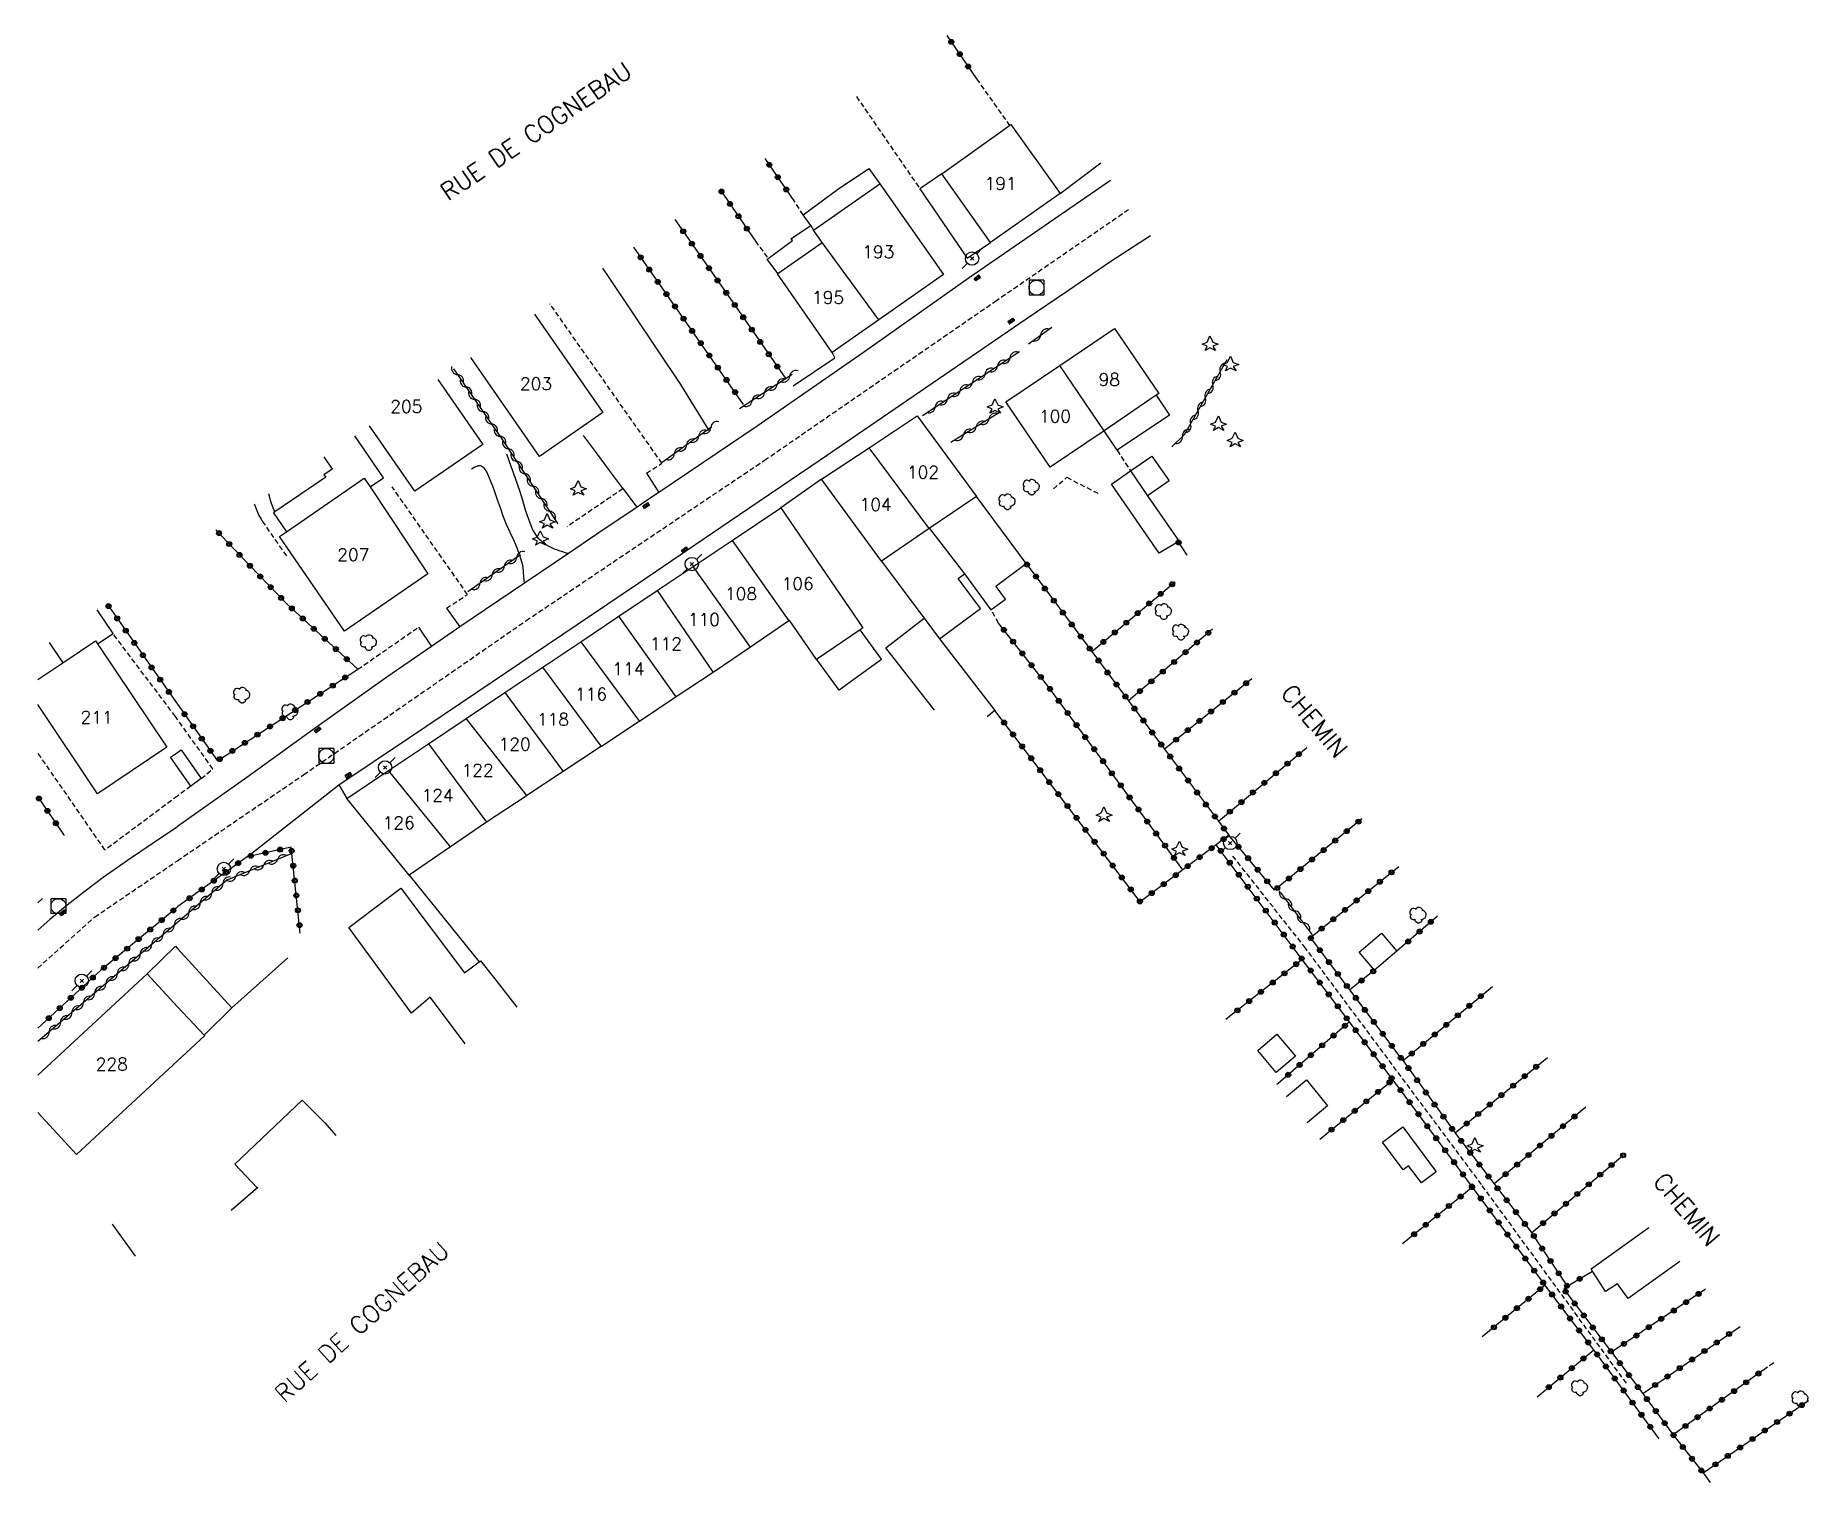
# Model space of a CAD drawing. Header units: millimetres. Extents: x 128000 to 128982, y 140190 to 140897.
# Drawn here: x 127999.8 to 128177.4, y 140190.4 to 140335.5 of the extents above; entities that cross this region are included whole.
import ezdxf
from ezdxf.enums import TextEntityAlignment as Align

# ---------------------------------------------------------------- set-up
doc = ezdxf.new("R2010")
doc.units = ezdxf.units.MM
doc.linetypes.add('DASHED', pattern=[0.75, 0.5, -0.25])
doc.layers.get('0').update_dxf_attribs({"linetype": 'CONTINUOUS'})
for name, color, linetype in [('W0001', 6, 'DASHED'), ('W0008', 7, 'CONTINUOUS'), ('W0014', 7, 'CONTINUOUS'), ('W0017', 7, 'CONTINUOUS'), ('W0070', 7, 'DASHED'), ('W0101', 7, 'CONTINUOUS'), ('W0104', 1, 'CONTINUOUS'), ('W0105', 7, 'CONTINUOUS'), ('W0112', 1, 'DASHED'), ('W0300', 7, 'CONTINUOUS'), ('W0303', 7, 'CONTINUOUS'), ('W0310', 3, 'CONTINUOUS'), ('W0323', 7, 'CONTINUOUS'), ('W0401', 7, 'CONTINUOUS'), ('W0420', 7, 'CONTINUOUS'), ('W0473', 7, 'CONTINUOUS'), ('W0989', 7, 'CONTINUOUS'), ('W0991', 7, 'CONTINUOUS'), ('W1102', 7, 'CONTINUOUS')]:
    doc.layers.add(name, color=color, linetype=linetype)
doc.styles.get("Standard").update_dxf_attribs({"font": 'romans.shx', "width": 0.85})

msp = doc.modelspace()

# ---------------------------------------------------------------- texts
at = {"layer": 'W0989'}
for s, rotation, p in [('RUE DE COGNEBAU', 34.2504, (128049.92, 140325.88)), ('CHEMIN', 310.3002, (128127.92, 140266.76)), ('CHEMIN', 310.3002, (128165.22, 140217.82)), ('RUE DE COGNEBAU', 42.1722, (128032.49, 140206.54))]:
    msp.add_text(s, height=1.75, rotation=rotation, dxfattribs=at).set_placement(p, align=Align.MIDDLE_CENTER)
at = {"layer": 'W0991'}
for s, p in [('191', (128096.48, 140320.64)), ('193', (128084.22, 140313.79)), ('195', (128079.19, 140309.21)), ('203', (128049.92, 140300.57)), ('98', (128107.36, 140300.99)), ('205', (128036.93, 140298.29)), ('100', (128101.92, 140297.31)), ('102', (128088.7, 140291.7)), ('104', (128083.95, 140288.47)), ('207', (128031.62, 140283.44)), ('108', (128070.47, 140279.52)), ('106', (128076.14, 140280.53)), ('110', (128066.74, 140276.94)), ('112', (128062.94, 140274.5)), ('114', (128059.19, 140271.99)), ('116', (128055.44, 140269.46)), ('211', (128005.89, 140267.14)), ('118', (128051.63, 140266.93)), ('120', (128047.78, 140264.45)), ('122', (128044.07, 140261.83)), ('124', (128040.07, 140259.32)), ('126', (128036.17, 140256.56)), ('228', (128007.42, 140232.38))]:
    msp.add_text(s, height=1.25, dxfattribs=at).set_placement(p, align=Align.MIDDLE_CENTER)

# ---------------------------------------------------------------- blocks, each defined once
blk = doc.blocks.new('T420')
for p, q in [((0.75, 0.75), (-0.75, 0.75)), ((-0.75, 0.75), (-0.75, -0.75)), ((0.75, 0.75), (0.75, -0.75)), ((0.75, -0.75), (-0.75, -0.75))]:
    blk.add_line(p, q)
blk.add_ellipse((0, 0), major_axis=(-0.53, 0.53), ratio=1, start_param=3.926991, end_param=10.210176)
blk = doc.blocks.new('T473')
for p, q in [((-0.166667, 0.166667), (0.166667, -0.166667)), ((-0.166667, -0.166667), (0.166667, 0.166667)), ((0.500001, 0.500001), (1.000002, 1.000002)), ((-1.000002, -1.000002), (-0.500001, -0.500001))]:
    blk.add_line(p, q)
blk.add_ellipse((0, 0), major_axis=(0.471405, 0.471405), ratio=1, start_param=5.4977871438, end_param=11.780972451)
blk = doc.blocks.new('T401')
for p, q in [((-0.3, 0.3), (0, 0.3)), ((-0.3, -0.25), (-0.3, 0.3)), ((-0.3, 0.15), (0, 0.15)), ((-0.3, 0), (0, 0)), ((0, 0.3), (0, -0.25)), ((-0.3, -0.15), (0, -0.15)), ((-0.3, -0.25), (-0.3, -0.3)), ((-0.3, -0.3), (0, -0.3)), ((0, -0.3), (0, -0.25))]:
    blk.add_line(p, q)
blk = doc.blocks.new('T303')
for p, q in [((-0.77, 0), (-0.28, 0.21)), ((-0.28, -0.21), (-0.77, 0)), ((-0.28, 0.21), (0, 0.83)), ((0, 0.83), (0.28, 0.21)), ((0.28, 0.21), (0.83, 0)), ((0.83, 0), (0.28, -0.21)), ((-0.49, -0.63), (-0.28, -0.21)), ((0, -0.35), (-0.49, -0.63)), ((0.56, -0.63), (0, -0.35)), ((0.28, -0.21), (0.56, -0.63))]:
    blk.add_line(p, q)
blk = doc.blocks.new('T300')
for p, q in [((-0.8, 0.51), (-0.86, 0.34)), ((-0.86, 0.34), (-0.86, 0.17)), ((-0.86, 0.17), (-0.74, 0.06)), ((-0.69, 0.63), (-0.8, 0.51)), ((-0.8, -0.06), (-0.74, 0.06)), ((-0.74, 0.06), (-0.69, 0.11)), ((-0.57, 0.69), (-0.69, 0.63)), ((-0.46, 0.69), (-0.57, 0.69)), ((-0.29, 0.63), (-0.46, 0.69)), ((-0.29, 0.63), (-0.17, 0.74)), ((-0.23, 0.57), (-0.29, 0.63)), ((-0.17, 0.74), (-0.06, 0.8)), ((-0.06, 0.8), (0.06, 0.8)), ((0.06, 0.8), (0.23, 0.74)), ((0.23, 0.74), (0.34, 0.63)), ((0.34, 0.63), (0.4, 0.51)), ((0.46, 0.46), (0.34, 0.46)), ((0.4, 0.51), (0.4, 0.46)), ((0.57, 0.4), (0.46, 0.46)), ((0.57, 0.4), (0.69, 0.29)), ((0.69, 0.29), (0.74, 0.17)), ((0.74, 0.06), (0.69, -0.17)), ((0.74, 0.17), (0.74, 0.06)), ((-0.8, -0.17), (-0.8, -0.06)), ((-0.8, -0.23), (-0.8, -0.17)), ((-0.74, -0.34), (-0.8, -0.23)), ((-0.69, -0.4), (-0.74, -0.34)), ((-0.51, -0.46), (-0.69, -0.4)), ((-0.4, -0.46), (-0.51, -0.46)), ((-0.4, -0.46), (-0.34, -0.46)), ((-0.34, -0.46), (-0.34, -0.4)), ((-0.34, -0.51), (-0.34, -0.46)), ((-0.29, -0.63), (-0.34, -0.51)), ((-0.17, -0.74), (-0.29, -0.63)), ((-0.06, -0.8), (-0.17, -0.74)), ((0.06, -0.8), (-0.06, -0.8)), ((0.17, -0.74), (0.06, -0.8)), ((0.23, -0.69), (0.17, -0.74)), ((0.29, -0.46), (0.23, -0.46)), ((0.29, -0.63), (0.23, -0.69)), ((0.46, -0.4), (0.29, -0.46)), ((0.34, -0.51), (0.29, -0.63)), ((0.34, -0.51), (0.34, -0.46)), ((0.57, -0.34), (0.46, -0.4)), ((0.63, -0.29), (0.57, -0.34)), ((0.69, -0.17), (0.63, -0.29))]:
    blk.add_line(p, q)
blk = doc.blocks.new('t310o')
at = {"color": 0, "linetype": 'Continuous'}
for centre, start, end in [((-0.5, 0.38), 216.8699, 323.1304), ((0.5, -0.37), 36.8699, 143.1303)]:
    blk.add_arc(centre, 0.625, start, end, dxfattribs=at)
blk = doc.blocks.new('t323o')
at = {"color": 0, "linetype": 'Continuous'}
for radius in [0.25, 0.15]:
    blk.add_circle((0, 0), radius, dxfattribs=at)

# ---------------------------------------------------------------- linework, layer by layer
at = {"layer": 'W0001'}
for points in [[(128014, 140252.77), (128026.64, 140261.38), (128048.94, 140276.83), (128072.82, 140292.9), (128095.92, 140308.82), (128109.49, 140318.17)], [(128000, 140241.99), (128005.7, 140247.12), (128014, 140252.77)]]:
    msp.add_lwpolyline(points, dxfattribs=at)
at = {"layer": 'W0008'}
msp.add_lwpolyline([(128020.97, 140253.17), (128030.18, 140260.36)], dxfattribs=at)
at = {"layer": 'W0014'}
for points in [[(128102.43, 140319.65), (128106.52, 140322.7)], [(128107.5, 140320.93), (128107.5, 140320.93), (128107.5, 140320.93), (128093.32, 140311.18), (128082.73, 140303.71), (128072.07, 140296.33), (128066.73, 140292.7), (128062.24, 140289.68), (128061.37, 140289.1), (128060.06, 140288.21), (128056.02, 140285.48), (128053.19, 140283.57), (128048.98, 140280.73), (128048.77, 140280.58), (128042.29, 140276.19), (128041.96, 140275.97), (128039.44, 140274.23), (128034.97, 140271.16), (128027.94, 140266.15), (128020.95, 140261.09), (128014, 140256.18)], [(128030.18, 140260.36), (128037.15, 140265.04), (128044.11, 140269.73), (128051.07, 140274.42), (128060.18, 140280.58), (128069.28, 140286.75), (128078.38, 140292.93), (128085.27, 140297.64), (128092.16, 140302.35), (128099.05, 140307.06), (128103.29, 140309.95), (128107.53, 140312.84), (128111.48, 140315.41), (128111.48, 140315.41)], [(128075.7, 140300.36), (128079.85, 140303.18), (128079.6, 140303.7)], [(128078.52, 140291), (128074.44, 140288.13)], [(128030.18, 140260.36), (128030.96, 140258.99)], [(128014, 140256.18), (128013.91, 140256.11), (128011.45, 140254.45), (128008.98, 140252.8), (128006.56, 140251.09), (128004.74, 140249.71), (128002.96, 140248.3), (128001.21, 140246.86), (128000, 140245.79)]]:
    msp.add_lwpolyline(points, dxfattribs=at)
at = {"layer": 'W0017'}
for points in [[(128067.28, 140295.89), (128064.43, 140300.49), (128057.33, 140311.1), (128056.62, 140312.16)], [(128060.06, 140288.21), (128059.57, 140288.85), (128059.08, 140289.49), (128058.65, 140290.06), (128058.6, 140290.13), (128057.28, 140291.88), (128055.98, 140293.64), (128054.68, 140295.39)], [(128048.77, 140280.58), (128048.72, 140281.18), (128048.67, 140281.78), (128048.59, 140282.37), (128048.45, 140282.93), (128048.27, 140283.47), (128048.08, 140284.01), (128047.73, 140284.84), (128047.33, 140285.65), (128046.96, 140286.47), (128046.65, 140287.29), (128046.37, 140288.12), (128046.08, 140288.95), (128045.84, 140289.62), (128045.6, 140290.29), (128045.32, 140290.95), (128045.17, 140291.35), (128045, 140291.75), (128044.76, 140292.08), (128044.64, 140292.18), (128044.52, 140292.28), (128044.38, 140292.34), (128044.25, 140292.35), (128044.12, 140292.33), (128043.98, 140292.29), (128043.8, 140292.21), (128043.63, 140292.1), (128043.46, 140292)], [(128046.98, 140293.53), (128047.41, 140292.31), (128047.85, 140291.09), (128048.27, 140289.87), (128048.57, 140288.9), (128048.85, 140287.93), (128049.18, 140286.98), (128049.38, 140286.45), (128049.59, 140285.93), (128049.86, 140285.45), (128050.09, 140285.17), (128050.34, 140284.91), (128050.61, 140284.67), (128050.91, 140284.47), (128051.22, 140284.29), (128051.55, 140284.12), (128051.76, 140284.03), (128051.98, 140283.94), (128052.21, 140283.86), (128052.53, 140283.75), (128052.86, 140283.66), (128053.19, 140283.57)], [(128060.99, 140291.61), (128062.24, 140289.68)], [(128040.95, 140278.06), (128042.29, 140276.19)], [(128038.15, 140276.17), (128039.44, 140274.23)], [(128019.46, 140238.01), (128025.06, 140243.02)]]:
    msp.add_lwpolyline(points, dxfattribs=at)
at = {"layer": 'W0070'}
msp.add_lwpolyline([(128159.17, 140200.4), (128144.66, 140220.3), (128127.02, 140244.01), (128119.72, 140253.26)], dxfattribs=at)
at = {"layer": 'W0101'}
for points in [[(128095.45, 140314.74), (128090.57, 140321.59), (128097.38, 140326.45), (128097.51, 140326.54), (128102.43, 140319.65)], [(128078.61, 140314.72), (128077.74, 140315.97), (128084.39, 140320.62), (128090.74, 140311.52)], [(128102.43, 140319.65), (128095.45, 140314.74)], [(128079.6, 140303.7), (128074.11, 140311.57), (128074.16, 140311.61), (128078.61, 140314.72)], [(128090.74, 140311.52), (128084.26, 140306.97)], [(128049.77, 140307.53), (128056.61, 140297.68), (128050.28, 140293.29)], [(128084.26, 140306.97), (128079.6, 140303.7)], [(128102.41, 140302.41), (128107.89, 140306.12), (128112.32, 140299.58), (128112.07, 140299.41), (128106.84, 140295.86)], [(128050.28, 140293.29), (128043.39, 140303.21)], [(128097.01, 140298.75), (128102.41, 140302.41)], [(128040.09, 140300.99), (128044.6, 140294.49), (128037.8, 140289.79)], [(128106.84, 140295.86), (128101.44, 140292.21), (128097.01, 140298.75)], [(128037.8, 140289.79), (128033.25, 140296.36)], [(128083.29, 140294.15), (128088.12, 140297.34)], [(128088.12, 140297.34), (128094.06, 140289.27), (128089.33, 140286.05)], [(128078.52, 140291), (128083.29, 140294.15)], [(128089.33, 140286.05), (128084.55, 140282.8), (128078.52, 140291)], [(128069.58, 140284.87), (128074.44, 140288.13)], [(128074.44, 140288.13), (128082.67, 140276.1), (128082.4, 140275.91), (128078.02, 140272.92), (128077.15, 140274.2), (128075.37, 140276.79), (128075.33, 140276.85), (128075.25, 140276.79)], [(128065.68, 140282.26), (128069.58, 140284.87)], [(128062.05, 140279.83), (128065.68, 140282.26)], [(128058.21, 140277.26), (128061.97, 140279.78), (128062.05, 140279.83)], [(128054.41, 140274.71), (128058.21, 140277.26)], [(128075.25, 140276.79), (128071.41, 140274.17)], [(128000, 140270.92), (128002.51, 140272.6), (128005.79, 140274.8), (128005.99, 140274.49), (128012.93, 140264.13), (128005.99, 140259.48)], [(128050.62, 140272.17), (128054.41, 140274.71)], [(128071.41, 140274.17), (128067.77, 140271.68), (128067.69, 140271.62)], [(128046.81, 140269.62), (128050.62, 140272.17)], [(128067.69, 140271.62), (128067.57, 140271.55), (128063.98, 140269.18)], [(128042.94, 140267.02), (128046.81, 140269.62)], [(128005.99, 140259.48), (128000, 140268.42)], [(128063.98, 140269.18), (128060.28, 140266.73)], [(128039.15, 140264.48), (128042.94, 140267.02)], [(128060.28, 140266.73), (128060.15, 140266.65), (128056.47, 140264.22)], [(128035.14, 140261.8), (128039.15, 140264.48)], [(128056.47, 140264.22), (128056.4, 140264.17), (128052.65, 140261.69)], [(128030.96, 140258.99), (128035.14, 140261.8)], [(128052.65, 140261.69), (128049.01, 140259.29)], [(128041.36, 140254.15), (128037.21, 140251.32), (128030.96, 140258.99)], [(128049.01, 140259.29), (128048.95, 140259.25), (128044.98, 140256.63)], [(128044.98, 140256.63), (128041.36, 140254.15)], [(128000, 140231.26), (128010.95, 140241.42)], [(128010.95, 140241.42), (128014, 140238.13)], [(128014, 140238.13), (128016.66, 140235.27)], [(128016.66, 140235.27), (128016.7, 140235.22), (128014, 140232.71)], [(128014, 140232.71), (128003.9, 140223.33), (128000, 140227.53)]]:
    msp.add_lwpolyline(points, dxfattribs=at)
msp.add_lwpolyline([(128024.21, 140285.25), (128024.91, 140285.73), (128032.72, 140291.1), (128033.3, 140290.22), (128039.07, 140281.51), (128030.73, 140275.77)], close=True, dxfattribs=at)
at = {"layer": 'W0104'}
for points in [[(128074.16, 140311.61), (128073.1, 140313.05), (128073.2, 140313.13), (128075.64, 140314.93), (128075.5, 140315.12), (128077.46, 140316.44), (128076.68, 140317.49), (128080.12, 140320.02), (128083.27, 140322.13), (128084.39, 140320.62)], [(128090.57, 140321.59), (128088.39, 140320.1), (128093.14, 140313.16), (128095.45, 140314.74)], [(128077.46, 140316.44), (128077.74, 140315.97)], [(128112.07, 140299.41), (128113.4, 140297.43), (128108.16, 140293.9), (128106.84, 140295.86)], [(128033.3, 140290.22), (128034.65, 140291.14), (128031.77, 140295.36)], [(128028.66, 140293.25), (128029.51, 140292.01), (128028.68, 140291.45), (128028.85, 140291.2), (128023.77, 140287.72), (128023.62, 140287.62), (128024.91, 140285.73)], [(128109.49, 140291.83), (128111.19, 140289.35)], [(128084.55, 140282.8), (128087.78, 140278.44), (128088.8, 140277.06), (128090.35, 140275), (128094.45, 140278.04), (128092.22, 140281.06), (128092.23, 140281.04), (128092.85, 140281.51), (128095.51, 140277.92), (128096.96, 140278.99), (128096.02, 140280.25), (128096, 140280.29), (128099.04, 140282.54), (128097.42, 140284.74), (128094.06, 140289.27)], [(128089.35, 140286.06), (128092.85, 140281.51)], [(128005.99, 140274.49), (128007.55, 140275.53), (128005.97, 140277.91)], [(128089.85, 140267.84), (128084.99, 140274.1), (128088.8, 140277.06)], [(128001.15, 140274.65), (128002.51, 140272.6)], [(128078.02, 140272.92), (128080.25, 140269.85), (128080.31, 140269.89), (128082.14, 140271.22), (128084.54, 140272.96), (128082.4, 140275.91)], [(128090.35, 140275), (128095.91, 140267.81)], [(128095.91, 140267.81), (128095.12, 140267.19)], [(128042.83, 140234.42), (128039.35, 140239.04), (128039.33, 140239.08), (128037.46, 140237.5), (128031.17, 140246.07), (128036.39, 140250), (128042.76, 140241.53), (128042.77, 140241.53), (128044.23, 140242.63), (128044.37, 140242.74), (128045.79, 140240.92), (128048.01, 140238.1)], [(128037.21, 140251.32), (128044.23, 140242.63)], [(128010.95, 140241.42), (128013.8, 140244.2), (128014, 140243.98)], [(128014, 140243.98), (128019.46, 140238.01), (128016.66, 140235.27)], [(128125.11, 140229.13), (128127.12, 140230.79)], [(128127.12, 140230.79), (128129.24, 140228.21), (128127.18, 140226.51)], [(128019.39, 140217.75), (128022.07, 140220.06), (128021.99, 140219.99), (128019.74, 140222.36), (128026.51, 140228.77)], [(128026.51, 140228.77), (128028.76, 140226.48), (128029.88, 140225.21)], [(128007.47, 140216.33), (128009.76, 140213.12)], [(128164.54, 140212.59), (128159.35, 140208.88), (128158.29, 140210.35), (128157.07, 140209.58), (128155.77, 140211.64), (128155.63, 140211.86), (128161.42, 140216.01)]]:
    msp.add_lwpolyline(points, dxfattribs=at)
for points in [[(128111.64, 140293.32), (128113.35, 140290.85), (128111.19, 140289.35), (128114.36, 140284.76), (128114.27, 140284.71), (128112.36, 140283.58), (128107.57, 140290.5), (128109.49, 140291.83)], [(128133.93, 140241.78), (128132.4, 140243.59), (128134.65, 140245.5), (128136.18, 140243.69)], [(128122.24, 140233.75), (128124.15, 140235.37), (128126.02, 140233.17), (128124.1, 140231.55)], [(128134.73, 140224.56), (128136.76, 140226.08), (128140.12, 140221.6), (128138.63, 140220.48), (128137.34, 140222.2), (128136.8, 140221.8)]]:
    msp.add_lwpolyline(points, close=True, dxfattribs=at)
at = {"layer": 'W0105'}
for points in [[(128014, 140263.62), (128014.36, 140263.88), (128016.39, 140260.99), (128015.33, 140260.24), (128014, 140262.14)], [(128014, 140262.14), (128013.3, 140263.14), (128014, 140263.62)]]:
    msp.add_lwpolyline(points, dxfattribs=at)
at = {"layer": 'W0112'}
for points in [[(128094.07, 140331.12), (128097.38, 140326.45)], [(128082.03, 140329.34), (128088.39, 140320.1)], [(128076.68, 140317.49), (128075.85, 140318.8)], [(128071.9, 140314.87), (128073.2, 140313.13)], [(128060.99, 140291.61), (128062.54, 140292.6), (128051.32, 140308.57)], [(128108.16, 140293.9), (128109.49, 140291.83)], [(128101.77, 140290.03), (128103.1, 140291.19), (128106.38, 140289.5)], [(128023.77, 140287.72), (128023.6, 140288.14), (128023.43, 140288.56), (128023.29, 140288.99), (128023.21, 140289.3), (128023.17, 140289.54)], [(128040.95, 140278.06), (128043.06, 140279.45), (128035.51, 140290.23)], [(128058.65, 140290.06), (128053.04, 140286.24)], [(128021.68, 140288.53), (128021.74, 140288.39), (128021.87, 140288.04), (128022.01, 140287.69), (128022.17, 140287.35), (128022.28, 140287.16), (128022.38, 140286.98), (128022.49, 140286.8), (128025.05, 140283.11)], [(128096.26, 140276.58), (128095.51, 140277.92)], [(128014, 140266.92), (128013.79, 140267.21), (128007.55, 140275.53)], [(128032.07, 140271.95), (128038.15, 140276.17)], [(128016.39, 140260.99), (128017.54, 140261.98), (128014, 140266.92)], [(128014, 140259.25), (128006.74, 140253.84), (128000, 140263.59)], [(128015.33, 140260.24), (128014, 140259.25)], [(128173.94, 140202.43), (128172.89, 140201.71)]]:
    msp.add_lwpolyline(points, dxfattribs=at)
at = {"layer": 'W0310'}
for points in [[(128099.27, 140304.58), (128101.61, 140306.25)], [(128088.66, 140297.39), (128098.38, 140303.81)], [(128113.63, 140294.23), (128114.91, 140295.48), (128119.19, 140302.99)], [(128041.67, 140302.05), (128046.52, 140294.99), (128052.1, 140286.54)], [(128075.6, 140301.49), (128070.31, 140298.04)], [(128096.36, 140297.7), (128091.49, 140294.67)], [(128067.53, 140296.25), (128062.57, 140292.69)], [(128048.38, 140283.42), (128043.08, 140279.7)], [(128025.39, 140253.46), (128018.96, 140250.82), (128014, 140246.58)], [(128127.74, 140245.35), (128124.53, 140249.6)], [(128014, 140246.58), (128000, 140234.63)]]:
    msp.add_lwpolyline(points, dxfattribs=at)
at = {"layer": 'W0323'}
for points in [[(128091.1, 140335.47), (128094.07, 140331.12)], [(128075.85, 140318.8), (128072.87, 140323.15)], [(128068.34, 140320.08), (128071.9, 140314.87)], [(128063.84, 140317.04), (128069.61, 140308.79), (128074.95, 140301.05)], [(128070.73, 140298.49), (128059.71, 140314.25)], [(128017.84, 140285.94), (128020.28, 140283.34), (128024.98, 140278.49), (128032.07, 140271.95)], [(128114.27, 140284.71), (128115.13, 140283.4)], [(128099.04, 140282.54), (128105.62, 140273.73), (128109.3, 140268.79), (128112.9, 140263.96), (128118.3, 140256.72), (128119.35, 140255.31), (128118.08, 140254.36), (128114.72, 140251.85), (128110.46, 140248.65), (128095.91, 140267.81)], [(128105.62, 140273.73), (128113.95, 140280.72)], [(128006.91, 140278.55), (128010.89, 140272.87), (128014, 140268.46)], [(128114.72, 140251.85), (128101.17, 140270.32), (128096.26, 140276.58)], [(128117.72, 140275.97), (128109.3, 140268.79)], [(128014, 140268.46), (128018, 140262.79), (128032.07, 140271.95)], [(128121.65, 140271.01), (128112.9, 140263.96)], [(128118.3, 140256.72), (128127.14, 140264.1)], [(128000, 140259.17), (128002.66, 140255.28)], [(128132.67, 140256.97), (128123.93, 140249.81), (128119.35, 140255.31)], [(128026.31, 140245.52), (128025.4, 140254.11), (128020.97, 140253.17), (128014.05, 140248.16), (128014, 140248.11)], [(128162.46, 140194.82), (128155.9, 140203.73), (128151.06, 140210.17), (128151.02, 140210.22), (128143.74, 140220.06), (128136.44, 140229.93), (128135.77, 140230.81), (128131.42, 140236.61), (128126.7, 140242.88), (128118.08, 140254.36)], [(128145.75, 140240.14), (128136.8, 140232.72), (128131.46, 140239.81), (128127.52, 140245.06), (128136.38, 140252.2)], [(128000.48, 140248.98), (128000, 140248.55)], [(128014, 140248.11), (128006.29, 140241.75), (128000, 140235.97)], [(128140.25, 140247.22), (128136.18, 140243.69)], [(128126.7, 140242.88), (128119.23, 140237.01), (128119.03, 140236.84)], [(128133.93, 140241.78), (128131.46, 140239.81)], [(128131.42, 140236.61), (128124.51, 140230.64), (128124.14, 140230.35)], [(128136.8, 140232.72), (128142.01, 140225.48), (128142.05, 140225.42), (128145.92, 140220.38), (128149.65, 140215.52), (128149.68, 140215.48), (128153.24, 140210.11), (128155.77, 140211.64)], [(128142.01, 140225.48), (128151.27, 140233.04)], [(128128.47, 140224.86), (128135.77, 140230.81)], [(128155.11, 140228.08), (128154.74, 140227.76), (128145.92, 140220.38)], [(128149.68, 140215.48), (128158.86, 140223.26)], [(128143.74, 140220.06), (128136.73, 140214.38)], [(128151.02, 140210.22), (128144.74, 140205.05)], [(128153.24, 140210.11), (128152.9, 140209.82), (128157.68, 140203.51), (128160.82, 140199.37), (128160.97, 140199.17), (128163.87, 140195.24), (128166.86, 140191.42), (128167.57, 140190.44), (128167.57, 140190.44)], [(128167.11, 140209.82), (128157.68, 140203.51)], [(128160.82, 140199.37), (128170.56, 140206.09)], [(128150.25, 140199.04), (128155.9, 140203.73)], [(128172.89, 140201.71), (128163.87, 140195.24)], [(128166.86, 140191.42), (128177.42, 140198.66)]]:
    msp.add_lwpolyline(points, dxfattribs=at)
at = {"layer": 'W1102'}
for points in [[(128084.26, 140306.97), (128078.61, 140314.72)], [(128106.84, 140295.86), (128102.41, 140302.41)], [(128089.33, 140286.05), (128083.29, 140294.15)], [(128069.58, 140284.87), (128075.25, 140276.79)], [(128071.41, 140274.17), (128065.68, 140282.26)], [(128062.05, 140279.83), (128067.69, 140271.62)], [(128063.98, 140269.18), (128058.21, 140277.26)], [(128054.41, 140274.71), (128060.28, 140266.73)], [(128056.47, 140264.22), (128050.62, 140272.17)], [(128046.81, 140269.62), (128052.65, 140261.69)], [(128049.01, 140259.29), (128042.94, 140267.02)], [(128039.15, 140264.48), (128044.98, 140256.63)], [(128041.36, 140254.15), (128035.14, 140261.8)]]:
    msp.add_lwpolyline(points, dxfattribs=at)

# ---------------------------------------------------------------- block references
at = {"layer": 'W0300', "rotation": 359.9999899820874}
for p in [(128099.59, 140290.21), (128097.17, 140288.74), (128112.83, 140277.73), (128114.55, 140275.68), (128033.18, 140274.62), (128020.48, 140269.35), (128025.31, 140267.68), (128138.34, 140247.3), (128154.53, 140199.93), (128176.61, 140198.83)]:
    msp.add_blockref('T300', p, dxfattribs=at)
at = {"layer": 'W0303', "rotation": 359.9999899820874}
for p in [(128117.45, 140304.53), (128119.5, 140302.49), (128095.9, 140298.24), (128118.29, 140296.52), (128119.96, 140294.89), (128054.14, 140290.03), (128051.04, 140286.73), (128050.35, 140285.01), (128106.82, 140257.34), (128114.39, 140253.91), (128143.99, 140224.18)]:
    msp.add_blockref('T303', p, dxfattribs=at)
at = {"layer": 'W0310'}
for p, rotation in [((128100.49, 140305.45), 35.39864438511102), ((128096.17, 140302.35), 33.45814626030023), ((128097.42, 140303.18), 33.45814626030023), ((128042.06, 140301.48), 304.4911038982649), ((128042.91, 140300.24), 304.4911038982649), ((128074.08, 140300.5), 213.0858899521976), ((128075.34, 140301.32), 213.0858899521976), ((128093.66, 140300.7), 33.45814626030023), ((128094.91, 140301.53), 33.45814626030023), ((128117.74, 140300.44), 60.28885210564386), ((128118.48, 140301.75), 60.28885210564386), ((128043.76, 140299.01), 304.4911038982649), ((128071.57, 140298.86), 213.0858899521976), ((128072.82, 140299.68), 213.0858899521976), ((128091.16, 140299.05), 33.45814626030023), ((128092.41, 140299.87), 33.45814626030023), ((128116.99, 140299.14), 60.28885210564386), ((128044.61, 140297.77), 304.4911038982649), ((128089.91, 140298.22), 33.45814626030023), ((128095.31, 140297.05), 211.9090665246181), ((128116.25, 140297.84), 60.28885210564386), ((128045.46, 140296.53), 304.4911038982649), ((128046.31, 140295.3), 304.4911038982649), ((128066.22, 140295.31), 215.6379403997262), ((128067.44, 140296.18), 215.6379403997262), ((128092.76, 140295.46), 211.9090665246181), ((128094.03, 140296.25), 211.9090665246181), ((128114.7, 140295.28), 44.50218189905309), ((128115.51, 140296.54), 60.28885210564386), ((128047.14, 140294.05), 303.4671400918806), ((128063.79, 140293.56), 215.6379403997262), ((128065.01, 140294.43), 215.6379403997262), ((128047.97, 140292.8), 303.4671400918806), ((128048.8, 140291.55), 303.4671400918806), ((128049.62, 140290.3), 303.4671400918806), ((128050.45, 140289.05), 303.4671400918806), ((128051.28, 140287.79), 303.4671400918806), ((128047.99, 140283.15), 215.129098120459), ((128045.54, 140281.43), 215.129098120459), ((128046.76, 140282.29), 215.129098120459), ((128044.31, 140280.56), 215.129098120459), ((128024.03, 140252.9), 202.3442999978383), ((128019.86, 140251.19), 202.3442999978383), ((128021.25, 140251.76), 202.3442999978383), ((128022.64, 140252.33), 202.3442999978383), ((128017.42, 140249.51), 220.503126777738), ((128018.56, 140250.48), 220.503126777738), ((128125.03, 140248.94), 126.996800771477), ((128015.14, 140247.56), 220.503126777738), ((128016.28, 140248.53), 220.503126777738), ((128125.93, 140247.74), 126.996800771477), ((128012.55, 140245.34), 220.5055927386699), ((128013.69, 140246.32), 220.5055927386699), ((128126.83, 140246.55), 126.996800771477), ((128011.41, 140244.37), 220.5055927386699), ((128009.12, 140242.42), 220.5055927386699), ((128010.26, 140243.39), 220.5055927386699), ((128006.84, 140240.47), 220.5055927386699), ((128007.98, 140241.45), 220.5055927386699), ((128004.56, 140238.52), 220.5055927386699), ((128005.7, 140239.5), 220.5055927386699), ((128002.28, 140236.57), 220.5055927386699), ((128003.42, 140237.55), 220.5055927386699), ((128001.14, 140235.6), 220.5055927386699)]:
    msp.add_blockref('t310o', p, dxfattribs=dict(at, rotation=rotation))
at = {"layer": 'W0323'}
for p, rotation in [((128091.53, 140334.84), 304.2692581271588), ((128092.38, 140333.6), 304.2692581271588), ((128093.22, 140332.36), 304.2692581271588), ((128073.3, 140322.51), 124.416403822033), ((128074.15, 140321.27), 124.416403822033), ((128068.51, 140319.83), 304.315713497264), ((128069.36, 140318.59), 304.315713497264), ((128075, 140320.04), 124.416403822033), ((128070.2, 140317.35), 304.315713497264), ((128064.68, 140315.84), 304.9464623829243), ((128071.05, 140316.11), 304.315713497264), ((128065.54, 140314.61), 304.9464623829243), ((128066.4, 140313.38), 304.9464623829243), ((128060.41, 140313.24), 124.9714709659105), ((128061.27, 140312.01), 124.9714709659105), ((128067.26, 140312.15), 304.9464623829243), ((128062.13, 140310.78), 124.9714709659105), ((128068.12, 140310.92), 304.9464623829243), ((128062.99, 140309.55), 124.9714709659105), ((128063.85, 140308.32), 124.9714709659105), ((128068.98, 140309.69), 304.9464623829243), ((128069.84, 140308.46), 304.5907321975776), ((128064.71, 140307.09), 124.9714709659105), ((128070.69, 140307.23), 304.5907321975776), ((128065.57, 140305.86), 124.9714709659105), ((128066.43, 140304.63), 124.9714709659105), ((128071.54, 140305.99), 304.5907321975776), ((128072.39, 140304.76), 304.5907321975776), ((128067.29, 140303.4), 124.9714709659105), ((128073.24, 140303.52), 304.5907321975776), ((128068.15, 140302.18), 124.9714709659105), ((128069.01, 140300.95), 124.9714709659105), ((128074.1, 140302.29), 304.5907321975776), ((128069.87, 140299.72), 124.9714709659105), ((128018.16, 140285.6), 313.0864417131796), ((128019.19, 140284.51), 313.0864417131796), ((128020.21, 140283.41), 313.0864417131796), ((128114.31, 140284.66), 303.0706778228449), ((128021.26, 140282.33), 314.1001402852153), ((128099.12, 140282.44), 306.7125750600408), ((128022.3, 140281.25), 314.1001402852153), ((128023.34, 140280.18), 314.1001402852153), ((128100.02, 140281.24), 306.7125750600408), ((128100.91, 140280.04), 306.7125750600408), ((128112.51, 140279.51), 39.99357142101927), ((128113.66, 140280.47), 39.99357142101927), ((128007.1, 140278.28), 305.0170624059773), ((128024.39, 140279.1), 314.1001402852153), ((128025.46, 140278.05), 317.3010122653828), ((128101.81, 140278.83), 306.7125750600408), ((128111.36, 140278.55), 39.99357142101927), ((128007.96, 140277.05), 305.0170624059773), ((128026.56, 140277.03), 317.3010122653828), ((128027.66, 140276.01), 317.3010122653828), ((128102.71, 140277.63), 306.7125750600408), ((128103.6, 140276.43), 306.7125750600408), ((128109.07, 140276.62), 39.99357142101927), ((128110.21, 140277.58), 39.99357142101927), ((128008.82, 140275.82), 305.0170624059773), ((128009.68, 140274.59), 305.0170624059773), ((128028.76, 140275), 317.3010122653828), ((128096.8, 140275.9), 128.1030209507132), ((128097.72, 140274.72), 128.1030209507132), ((128104.5, 140275.23), 306.7125750600408), ((128106.77, 140274.69), 39.99357142101927), ((128107.92, 140275.65), 39.99357142101927), ((128116.15, 140274.63), 220.4116838380608), ((128117.29, 140275.6), 220.4116838380608), ((128010.54, 140273.36), 305.0170624059773), ((128029.87, 140273.98), 317.3010122653828), ((128030.97, 140272.96), 317.3010122653828), ((128098.65, 140273.54), 128.1030209507132), ((128105.4, 140274.02), 306.7125750600408), ((128106.29, 140272.82), 306.7134437898813), ((128113.86, 140272.68), 220.4116838380608), ((128115.01, 140273.66), 220.4116838380608), ((128011.41, 140272.13), 305.1834026835662), ((128012.27, 140270.91), 305.1834026835662), ((128030.81, 140271.13), 33.0503302011668), ((128099.57, 140272.36), 128.1030209507132), ((128100.5, 140271.18), 128.1030209507132), ((128107.19, 140271.62), 306.7134437898813), ((128111.58, 140270.74), 220.4116838380608), ((128112.72, 140271.71), 220.4116838380608), ((128013.14, 140269.68), 305.1834026835662), ((128028.3, 140269.49), 33.0503302011668), ((128029.56, 140270.31), 33.0503302011668), ((128101.42, 140269.99), 126.2641899584574), ((128108.09, 140270.42), 306.7134437898813), ((128108.98, 140269.21), 306.7134437898813), ((128110.44, 140269.77), 220.4116838380608), ((128119.9, 140269.61), 218.8531323722391), ((128121.07, 140270.55), 218.8531323722391), ((128014.71, 140267.45), 305.1794818022893), ((128025.78, 140267.86), 33.0503302011668), ((128027.04, 140268.67), 33.0503302011668), ((128102.3, 140268.78), 126.2641899584574), ((128103.19, 140267.57), 126.2641899584574), ((128109.88, 140268.01), 306.7043803476329), ((128117.57, 140267.73), 218.8531323722391), ((128118.74, 140268.67), 218.8531323722391), ((128015.57, 140266.23), 305.1794818022893), ((128022.01, 140265.4), 33.0503302011668), ((128023.27, 140266.22), 33.0503302011668), ((128024.53, 140267.04), 33.0503302011668), ((128096.82, 140266.61), 127.2172329439097), ((128097.72, 140265.42), 127.2172329439097), ((128104.08, 140266.36), 126.2641899584574), ((128110.78, 140266.81), 306.7043803476329), ((128111.67, 140265.61), 306.7043803476329), ((128115.23, 140265.85), 218.8531323722391), ((128116.4, 140266.79), 218.8531323722391), ((128016.44, 140265), 305.1794818022893), ((128017.3, 140263.78), 305.1794818022893), ((128019.5, 140263.77), 33.0503302011668), ((128020.76, 140264.58), 33.0503302011668), ((128098.63, 140264.22), 127.2172329439097), ((128104.96, 140265.15), 126.2641899584574), ((128105.85, 140263.94), 126.2641899584574), ((128112.57, 140264.4), 306.7043803476329), ((128114.06, 140264.9), 218.8531323722391), ((128018.24, 140262.95), 33.0503302011668), ((128099.54, 140263.03), 127.2172329439097), ((128100.45, 140261.83), 127.2172329439097), ((128106.74, 140262.73), 126.2641899584574), ((128113.47, 140263.2), 306.7138582459597), ((128114.36, 140262), 306.7138582459597), ((128125.21, 140262.49), 39.82999845533836), ((128126.36, 140263.45), 39.82999845533836), ((128101.35, 140260.64), 127.2172329439097), ((128107.63, 140261.52), 126.2641899584574), ((128108.51, 140260.32), 126.2641899584574), ((128115.26, 140260.8), 306.7138582459597), ((128122.9, 140260.57), 39.82999845533836), ((128124.06, 140261.53), 39.82999845533836), ((128000.12, 140259), 304.3959516912032), ((128102.26, 140259.44), 127.2172329439097), ((128103.17, 140258.25), 127.2172329439097), ((128109.4, 140259.11), 126.2641899584574), ((128116.16, 140259.59), 306.7138582459597), ((128117.05, 140258.39), 306.7138582459597), ((128120.6, 140258.64), 39.82999845533836), ((128121.75, 140259.61), 39.82999845533836), ((128000.97, 140257.76), 304.3959516912032), ((128001.82, 140256.52), 304.3959516912032), ((128104.08, 140257.06), 127.2172329439097), ((128110.29, 140257.9), 126.2641899584574), ((128111.17, 140256.69), 126.2641899584574), ((128117.95, 140257.19), 306.7138582459597), ((128119.45, 140257.68), 39.82999845533836), ((128132.32, 140256.68), 219.294965102447), ((128104.98, 140255.86), 127.2172329439097), ((128105.89, 140254.67), 127.2172329439097), ((128112.06, 140255.48), 126.2641899584574), ((128118.82, 140254.92), 216.8338171856265), ((128118.85, 140255.99), 306.707125982888), ((128130, 140254.78), 219.294965102447), ((128131.16, 140255.73), 219.294965102447), ((128021.35, 140253.25), 192.0170068341148), ((128022.82, 140253.56), 192.0170068341148), ((128024.29, 140253.88), 192.0170068341148), ((128025.44, 140253.75), 96.06937132969058), ((128106.8, 140253.47), 127.2172329439097), ((128112.95, 140254.27), 126.2641899584574), ((128113.84, 140253.06), 126.2641899584574), ((128116.42, 140253.12), 216.8288646285814), ((128117.62, 140254.02), 216.8288646285814), ((128118.53, 140253.75), 126.9241602862485), ((128120.31, 140254.16), 129.8137704059825), ((128121.27, 140253.01), 129.8137704059825), ((128127.68, 140252.88), 219.294965102447), ((128128.84, 140253.83), 219.294965102447), ((128018.86, 140251.64), 215.9243315136985), ((128020.07, 140252.52), 215.9243315136985), ((128025.6, 140252.26), 96.06937132969058), ((128107.7, 140252.28), 127.2172329439097), ((128108.61, 140251.08), 127.2172329439097), ((128114.02, 140251.32), 216.8333569750104), ((128115.22, 140252.22), 216.8288646285814), ((128119.43, 140252.56), 126.9241602862485), ((128120.33, 140251.36), 126.9241602862485), ((128122.23, 140251.86), 129.8137704059825), ((128126.52, 140251.93), 219.294965102447), ((128135.65, 140251.6), 38.86332736266949), ((128016.43, 140249.88), 215.9243315136985), ((128017.64, 140250.76), 215.9243315136985), ((128025.76, 140250.77), 96.06937132969058), ((128109.52, 140249.89), 127.2172329439097), ((128111.62, 140249.52), 216.8333569750104), ((128112.82, 140250.42), 216.8333569750104), ((128121.24, 140250.16), 126.9241602862485), ((128123.19, 140250.7), 129.8137704059825), ((128124.2, 140250.03), 219.294965102447), ((128125.36, 140250.98), 219.294965102447), ((128133.31, 140249.72), 38.86332736266949), ((128134.48, 140250.66), 38.86332736266949), ((128013.59, 140247.77), 219.5346832284431), ((128015.21, 140249), 215.9243315136985), ((128025.91, 140249.28), 96.06937132969058), ((128026.07, 140247.79), 96.06937132969058), ((128110.43, 140248.69), 127.2172329439097), ((128122.14, 140248.96), 126.9241602862485), ((128123.04, 140247.76), 126.9241602862485), ((128130.98, 140247.84), 38.86332736266949), ((128132.14, 140248.78), 38.86332736266949), ((128011.27, 140245.86), 219.5346832284431), ((128012.43, 140246.82), 219.5346832284431), ((128026.23, 140246.3), 96.06937132969058), ((128123.94, 140246.56), 126.9241602862485), ((128128.64, 140245.96), 38.86332736266949), ((128129.81, 140246.9), 38.86332736266949), ((128139.58, 140246.64), 220.9281276915175), ((128010.11, 140244.91), 219.5346832284431), ((128124.84, 140245.36), 126.9241602862485), ((128125.74, 140244.16), 126.9241602862485), ((128127.56, 140245), 126.9222863353585), ((128137.32, 140244.67), 220.9281276915175), ((128138.45, 140245.66), 220.9281276915175), ((128007.8, 140243), 219.5346832284431), ((128008.96, 140243.95), 219.5346832284431), ((128126.1, 140242.41), 218.157226587438), ((128126.64, 140242.96), 126.9241602862485), ((128128.46, 140243.8), 126.9222863353585), ((128129.37, 140242.61), 126.9222863353585), ((128005.52, 140241.05), 222.5692050515661), ((128006.64, 140242.04), 219.5346832284431), ((128123.74, 140240.55), 218.157226587438), ((128124.92, 140241.48), 218.157226587438), ((128127.54, 140241.76), 126.9312171295875), ((128128.44, 140240.56), 126.9312171295875), ((128130.27, 140241.41), 126.9222863353585), ((128132.64, 140240.75), 218.6201179629163), ((128133.81, 140241.68), 218.6201179629163), ((128003.31, 140239.02), 222.5692050515661), ((128004.42, 140240.03), 222.5692050515661), ((128121.38, 140238.7), 218.157226587438), ((128122.56, 140239.63), 218.157226587438), ((128129.35, 140239.37), 126.9312171295875), ((128131.17, 140240.21), 126.9222863353585), ((128132.07, 140239.01), 126.9254167947065), ((128144.59, 140239.19), 219.6944748015181), ((128001.1, 140236.99), 222.5692050515661), ((128002.21, 140238), 222.5692050515661), ((128120.2, 140237.77), 218.157226587438), ((128130.25, 140238.17), 126.9312171295875), ((128131.15, 140236.97), 126.9312171295875), ((128132.97, 140237.81), 126.9254167947065), ((128142.28, 140237.27), 219.6944748015181), ((128143.44, 140238.23), 219.6944748015181), ((128129.83, 140235.24), 220.8178922162336), ((128130.97, 140236.22), 220.8178922162336), ((128132.05, 140235.77), 126.9236549154037), ((128133.87, 140236.61), 126.9254167947065), ((128134.77, 140235.41), 126.9254167947065), ((128139.97, 140235.35), 219.6944748015181), ((128141.13, 140236.31), 219.6944748015181), ((128128.7, 140234.26), 220.8178922162336), ((128132.95, 140234.57), 126.9236549154037), ((128133.85, 140233.37), 126.9236549154037), ((128135.67, 140234.21), 126.9254167947065), ((128137.67, 140233.44), 219.6944748015181), ((128138.82, 140234.4), 219.6944748015181), ((128126.43, 140232.3), 220.8178922162336), ((128127.56, 140233.28), 220.8178922162336), ((128134.75, 140232.17), 126.9236549154037), ((128136.57, 140233.01), 126.9254167947065), ((128137.33, 140231.98), 305.7655715413904), ((128150.14, 140232.12), 39.20398631658887), ((128125.29, 140231.31), 220.8178922162336), ((128135.45, 140230.55), 39.18017201866176), ((128135.65, 140230.97), 126.9236549154037), ((128136.55, 140229.77), 126.4982888769275), ((128138.21, 140230.76), 305.7655715413904), ((128147.82, 140230.22), 39.20398631658887), ((128148.98, 140231.17), 39.20398631658887), ((128133.12, 140228.65), 39.18017201866176), ((128134.29, 140229.6), 39.18017201866176), ((128137.45, 140228.57), 126.4982888769275), ((128139.08, 140229.54), 305.7655715413904), ((128139.96, 140228.32), 305.7655715413904), ((128145.49, 140228.33), 39.20398631658887), ((128146.66, 140229.28), 39.20398631658887), ((128130.8, 140226.76), 39.18017201866176), ((128131.96, 140227.7), 39.18017201866176), ((128138.34, 140227.36), 126.4982888769275), ((128140.84, 140227.11), 305.7655715413904), ((128143.17, 140226.43), 39.20398631658887), ((128144.33, 140227.38), 39.20398631658887), ((128153.97, 140227.12), 219.9338064464343), ((128129.63, 140225.81), 39.18017201866176), ((128139.23, 140226.15), 126.4982888769275), ((128140.12, 140224.95), 126.4982888769275), ((128141.71, 140225.89), 305.7655715413904), ((128142.61, 140224.69), 307.5174532620661), ((128151.67, 140225.2), 219.9338064464343), ((128152.82, 140226.16), 219.9338064464343), ((128141.02, 140223.74), 126.4982888769275), ((128143.53, 140223.5), 307.5174532620661), ((128149.37, 140223.27), 219.9338064464343), ((128150.52, 140224.23), 219.9338064464343), ((128158.84, 140223.24), 40.27966161956377), ((128141.91, 140222.54), 126.4982888769275), ((128142.8, 140221.33), 126.4982888769275), ((128144.44, 140222.31), 307.5174532620661), ((128145.35, 140221.12), 307.5174532620661), ((128147.07, 140221.35), 219.9338064464343), ((128148.22, 140222.31), 219.9338064464343), ((128156.55, 140221.3), 40.27966161956377), ((128157.69, 140222.27), 40.27966161956377), ((128142.56, 140219.1), 219.0303072428006), ((128143.69, 140220.12), 126.4982888769275), ((128143.72, 140220.05), 219.0303072428006), ((128146.27, 140219.93), 307.5281184473739), ((128154.26, 140219.36), 40.27966161956377), ((128155.4, 140220.33), 40.27966161956377), ((128141.39, 140218.16), 219.0303072428006), ((128144.58, 140218.92), 126.5000109333821), ((128145.48, 140217.71), 126.5000109333821), ((128147.18, 140218.74), 307.5281184473739), ((128148.1, 140217.55), 307.5281184473739), ((128151.97, 140217.42), 40.27966161956377), ((128153.12, 140218.39), 40.27966161956377), ((128139.06, 140216.27), 219.0303072428006), ((128140.23, 140217.21), 219.0303072428006), ((128146.37, 140216.51), 126.5000109333821), ((128149.01, 140216.36), 307.5281184473739), ((128150.83, 140216.45), 40.27966161956377), ((128137.9, 140215.33), 219.0303072428006), ((128147.26, 140215.3), 126.5000109333821), ((128148.15, 140214.1), 126.5000109333821), ((128149.9, 140215.15), 303.576571599396), ((128150.73, 140213.9), 303.576571599396), ((128149.05, 140212.89), 126.5000109333821), ((128151.56, 140212.65), 303.576571599396), ((128149.94, 140211.68), 126.5000109333821), ((128150.83, 140210.48), 126.5000109333821), ((128152.39, 140211.41), 303.576571599396), ((128154.49, 140210.86), 31.0703780037862), ((128149.37, 140208.86), 219.4999518837003), ((128150.53, 140209.82), 219.4999518837003), ((128151.73, 140209.28), 126.978064525348), ((128153.09, 140209.58), 307.1288647617336), ((128153.22, 140210.16), 303.576571599396), ((128165.16, 140208.52), 213.8026643647882), ((128166.41, 140209.35), 213.8026643647882), ((128147.05, 140206.96), 219.4999518837003), ((128148.21, 140207.91), 219.4999518837003), ((128152.63, 140208.08), 126.978064525348), ((128153.53, 140206.88), 126.978064525348), ((128153.99, 140208.39), 307.1288647617336), ((128154.9, 140207.19), 307.1288647617336), ((128162.67, 140206.85), 213.8026643647882), ((128163.92, 140207.68), 213.8026643647882), ((128145.9, 140206), 219.4999518837003), ((128154.44, 140205.68), 126.978064525348), ((128155.8, 140205.99), 307.1288647617336), ((128160.18, 140205.18), 213.8026643647882), ((128161.42, 140206.01), 213.8026643647882), ((128169.46, 140205.33), 34.56823033524436), ((128155.34, 140204.49), 126.978064525348), ((128156.24, 140203.28), 126.3206874255522), ((128156.71, 140204.8), 307.1288647617336), ((128157.61, 140203.6), 307.1288647617336), ((128158.93, 140204.34), 213.8026643647882), ((128166.99, 140203.63), 34.56823033524436), ((128168.23, 140204.48), 34.56823033524436), ((128153.71, 140201.91), 39.6720253810142), ((128154.87, 140202.87), 39.6720253810142), ((128157.12, 140202.07), 126.3206874255522), ((128158.52, 140202.41), 307.1304215326854), ((128164.52, 140201.92), 34.56823033524436), ((128165.76, 140202.77), 34.56823033524436), ((128172.4, 140201.36), 215.6708203397127), ((128151.4, 140200), 39.6720253810142), ((128152.56, 140200.96), 39.6720253810142), ((128158.01, 140200.87), 126.3206874255522), ((128158.9, 140199.66), 126.3206874255522), ((128159.42, 140201.21), 307.1304215326854), ((128160.33, 140200.01), 307.1304215326854), ((128162.05, 140200.22), 34.56823033524436), ((128163.29, 140201.07), 34.56823033524436), ((128169.96, 140199.61), 215.6708203397127), ((128171.18, 140200.49), 215.6708203397127), ((128159.79, 140198.45), 126.3206874255522), ((128161.23, 140198.81), 306.4027526678793), ((128167.52, 140197.86), 215.6708203397127), ((128168.74, 140198.74), 215.6708203397127), ((128176.75, 140198.2), 34.43321735574605), ((128160.68, 140197.24), 126.3206874255522), ((128161.57, 140196.03), 126.3206874255522), ((128162.12, 140197.61), 306.4027526678793), ((128163.01, 140196.4), 306.4027526678793), ((128165.09, 140196.11), 215.6708203397127), ((128166.3, 140196.99), 215.6708203397127), ((128174.28, 140196.51), 34.43321735574605), ((128175.52, 140197.35), 34.43321735574605), ((128163.9, 140195.19), 308.0342775432161), ((128171.81, 140194.81), 34.43321735574605), ((128173.04, 140195.66), 34.43321735574605), ((128164.83, 140194.01), 308.0342775432161), ((128165.75, 140192.83), 308.0342775432161), ((128169.33, 140193.11), 34.43321735574605), ((128170.57, 140193.96), 34.43321735574605), ((128166.68, 140191.65), 308.0342775432161), ((128168.09, 140192.27), 34.43321735574605)]:
    msp.add_blockref('t323o', p, dxfattribs=dict(at, rotation=rotation))
at = {"layer": 'W0401'}
for p, rotation in [((128094.06, 140311.29), 125.210771959951), ((128097.61, 140306.73), 304.3621327947224), ((128060.88, 140288.49), 123.9915831931037), ((128064.9, 140283.79), 304.1164474751824), ((128027.97, 140266), 125.885785895245), ((128031.2, 140261.22), 303.9323568015777), ((128002.43, 140247.65), 129.4312278103719)]:
    msp.add_blockref('T401', p, dxfattribs=dict(at, rotation=rotation))
at = {"layer": 'W0420', "rotation": 359.9999899820874}
for p in [(128100.07, 140310.19), (128028.91, 140263.27), (128002.08, 140248.21)]:
    msp.add_blockref('T420', p, dxfattribs=at)
at = {"layer": 'W0473', "rotation": 359.9999899820874}
for p in [(128093.61, 140313.11), (128065.53, 140282.5), (128034.8, 140262.12), (128119.49, 140254.54), (128018.65, 140251.94), (128004.41, 140240.73)]:
    msp.add_blockref('T473', p, dxfattribs=at)

msp.set_redraw_order([(e.dxf.handle, doc.entitydb.next_handle()) for e in msp.query("TEXT MTEXT ATTDEF DIMENSION ARC_DIMENSION")])  # texts and dimensions are drawn at this point

doc.saveas('drawing.dxf')
